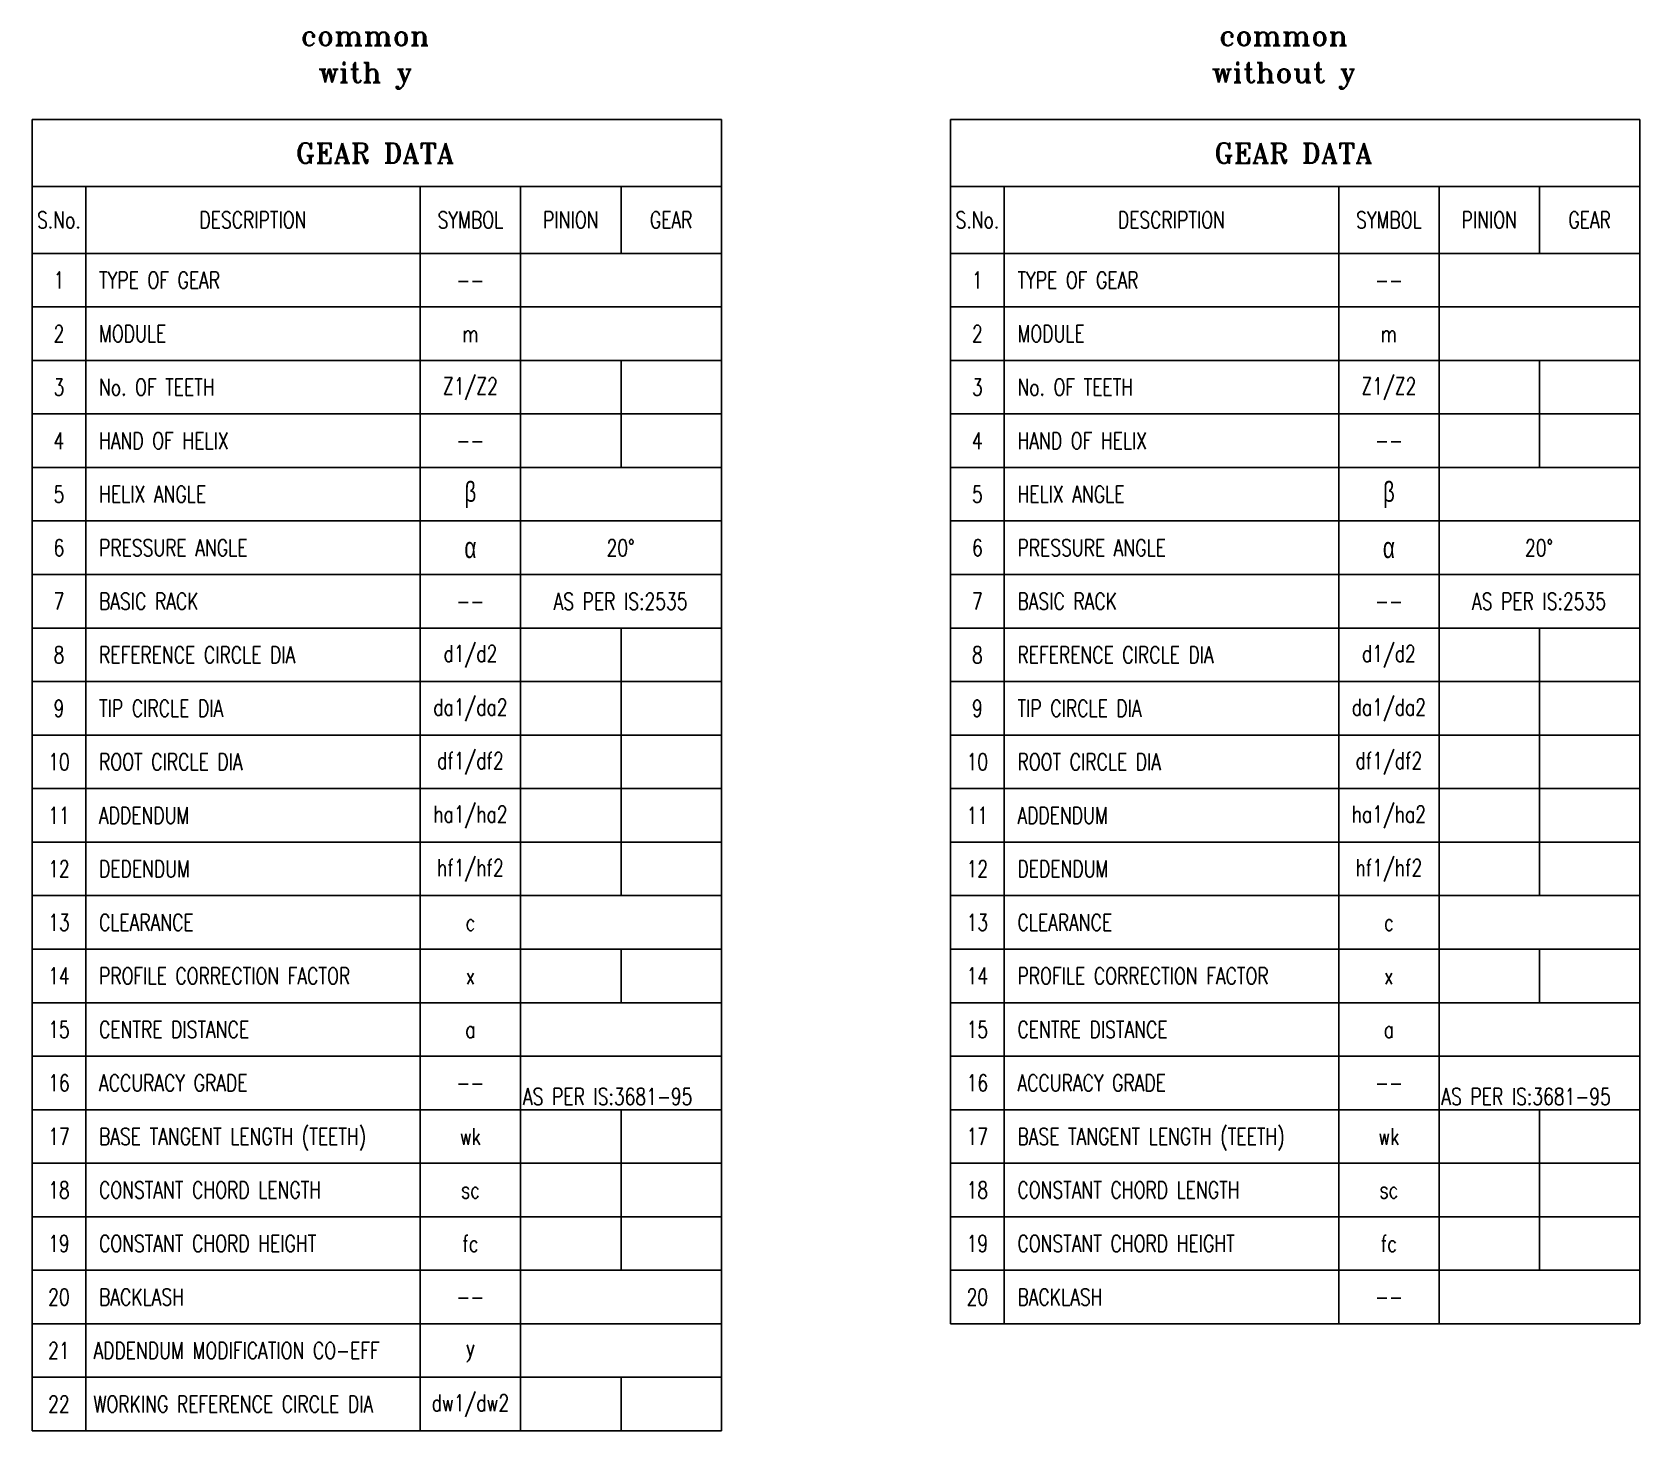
# Model space of a CAD drawing. Extents: x -2528 to 6089, y -2362 to 1067.
# Drawn here: x -901.2 to -661, y -1784.5 to -1575.4 of the extents above; entities that cross this region are included whole.
import ezdxf
from ezdxf.enums import TextEntityAlignment as Align

# ---------------------------------------------------------------- set-up
doc = ezdxf.new("R2010")
doc.units = 0
doc.header["$LTSCALE"] = 16
doc.header["$MEASUREMENT"] = 0
doc.layers.get('0').update_dxf_attribs({"linetype": 'CONTINUOUS'})
doc.layers.add('DIM', color=2, linetype='CONTINUOUS')
doc.styles.add('ROMANS', font='ROMANS.shx', dxfattribs={"width": 0.75, "height": 2.5})
doc.styles.add('ROMANT', font='ROMANT.shx', dxfattribs={"width": 0.75, "height": 2.75})
doc.styles.add('STYLE1', font='greeks.shx', dxfattribs={"width": 0.75, "height": 2.5})

msp = doc.modelspace()

# ---------------------------------------------------------------- texts
at = {"layer": 'DIM', "color": 3, "style": 'ROMANT'}
for s, p in [('common', (-851.4488288, -1575.8838569)), ('common', (-714.1952864, -1575.8838569)), ('with y', (-851.4488288, -1581.9216629)), ('without y', (-714.1952864, -1581.9216629))]:
    msp.add_text(s, height=3, dxfattribs=at).set_placement(p, align=Align.MIDDLE)

# ---------------------------------------------------------------- blocks, each defined once
blk = doc.blocks.new('Geartable')
for p, q in [((0, 0), (0, -196)), ((0, 0), (103, 0)), ((103, -196), (103, 0)), ((0, -10), (103, -10)), ((8, -10), (8, -196)), ((58, -10), (58, -196)), ((73, -10), (73, -196)), ((88, -10), (88, -20)), ((103, -20), (0, -20)), ((88, -36), (88, -52)), ((88, -76), (88, -100)), ((88, -100), (88, -116)), ((88, -124), (88, -132)), ((88, -148), (88, -172))]:
    blk.add_line(p, q)
at = {"color": 2}
for p, q in [((103, -28), (0, -28)), ((103, -36), (0, -36)), ((103, -44), (0, -44)), ((103, -52), (0, -52)), ((103, -60), (0, -60)), ((103, -68), (0, -68)), ((103, -76), (0, -76)), ((103, -84), (0, -84)), ((103, -92), (0, -92)), ((103, -100), (0, -100)), ((103, -108), (0, -108)), ((103, -116), (0, -116)), ((103, -124), (0, -124)), ((103, -132), (0, -132)), ((103, -140), (0, -140)), ((103, -148), (0, -148)), ((103, -156), (0, -156)), ((103, -164), (0, -164)), ((103, -172), (0, -172)), ((103, -180), (0, -180)), ((103, -188), (0, -188)), ((103, -196), (0, -196))]:
    blk.add_line(p, q, dxfattribs=at)
at = {"color": 0}
blk.add_line((88, -196), (88, -188), dxfattribs=at)
at = {"color": 7, "style": 'ROMANS', "width": 0.75}
for s, p in [('S.No.', (4, -15)), ('DESCRIPTION', (33, -15)), ('SYMBOL', (65.5, -15)), ('PINION', (80.5, -15)), ('GEAR', (95.5, -15))]:
    blk.add_text(s, height=2.5, dxfattribs=at).set_placement(p, align=Align.MIDDLE)
at = {"color": 3, "width": 0.75}
for s, height, style, p in [('1', 2.5, 'ROMANS', (4, -24)), ('--', 2.5, 'ROMANS', (65.5, -24)), ('2', 2.5, 'ROMANS', (4, -32)), ('m', 2.5, 'ROMANS', (65.5, -32)), ('Z1/Z2', 2.5, 'ROMANS', (65.5, -40)), ('3', 2.5, 'ROMANS', (4, -40)), ('4', 2.5, 'ROMANS', (4, -48)), ('--', 2.5, 'ROMANS', (65.5, -48)), ('5', 2.5, 'ROMANS', (4, -56)), ('b', 3, 'STYLE1', (65.5, -56)), ('6', 2.5, 'ROMANS', (4, -64)), ('a', 3.12, 'STYLE1', (65.5, -64)), ('20%%D', 2.5, 'ROMANS', (87.93, -64.01)), ('7', 2.5, 'ROMANS', (4, -72)), ('AS PER IS:2535', 2.5, 'ROMANS', (87.93, -72.01)), ('--', 2.5, 'ROMANS', (65.5, -72)), ('8', 2.5, 'ROMANS', (4, -80)), ('d1/d2', 2.5, 'ROMANS', (65.5, -80)), ('da1/da2', 2.5, 'ROMANS', (65.5, -88)), ('9', 2.5, 'ROMANS', (4, -88)), ('10', 2.5, 'ROMANS', (4, -96)), ('df1/df2', 2.5, 'ROMANS', (65.5, -96)), ('11', 2.5, 'ROMANS', (4, -104)), ('ha1/ha2', 2.5, 'ROMANS', (65.5, -104)), ('hf1/hf2', 2.5, 'ROMANS', (65.5, -112)), ('12', 2.5, 'ROMANS', (4, -112)), ('13', 2.5, 'ROMANS', (4, -120)), ('c', 2.5, 'ROMANS', (65.5, -120)), ('14', 2.5, 'ROMANS', (4, -128)), ('x', 2.5, 'ROMANS', (65.5, -128)), ('15', 2.5, 'ROMANS', (4, -136)), ('a', 2.5, 'ROMANS', (65.5, -136)), ('16', 2.5, 'ROMANS', (4, -144)), ('--', 2.5, 'ROMANS', (65.5, -144)), ('17', 2.5, 'ROMANS', (4, -152)), ('wk', 2.5, 'ROMANS', (65.5, -152)), ('18', 2.5, 'ROMANS', (4, -160)), ('sc', 2.5, 'ROMANS', (65.5, -160)), ('19', 2.5, 'ROMANS', (4, -168)), ('fc', 2.5, 'ROMANS', (65.5, -168)), ('20', 2.5, 'ROMANS', (4, -176)), ('--', 2.5, 'ROMANS', (65.5, -176)), ('21', 2.5, 'ROMANS', (4, -184)), ('y', 2.5, 'ROMANS', (65.5, -184)), ('22', 2.5, 'ROMANS', (4, -192)), ('dw1/dw2', 2.5, 'ROMANS', (65.5, -192))]:
    blk.add_text(s, height=height, dxfattribs=dict(at, style=style)).set_placement(p, align=Align.MIDDLE)
at = {"color": 3, "style": 'ROMANS', "width": 0.75}
for s, p in [('TYPE OF GEAR', (10, -25.25)), ('MODULE', (10, -33.25)), ('No. OF TEETH', (10, -41.25)), ('HAND OF HELIX', (10, -49.25)), ('HELIX ANGLE', (10, -57.25)), ('PRESSURE ANGLE', (10, -65.25)), ('BASIC RACK', (10, -73.25)), ('REFERENCE CIRCLE DIA', (10, -81.25)), ('TIP CIRCLE DIA', (10, -89.25)), ('ROOT CIRCLE DIA', (10, -97.25)), ('ADDENDUM', (10, -105.25)), ('DEDENDUM', (10, -113.25)), ('CLEARANCE', (10, -121.25)), ('PROFILE CORRECTION FACTOR', (10, -129.25)), ('CENTRE DISTANCE', (10, -137.25)), ('ACCURACY GRADE', (10, -145.25)), ('AS PER IS:3681-95', (73.35, -147.28)), ('BASE TANGENT LENGTH (TEETH)', (10, -153.25)), ('CONSTANT CHORD LENGTH', (10, -161.25)), ('CONSTANT CHORD HEIGHT', (10, -169.25)), ('BACKLASH', (10, -177.25)), ('ADDENDUM MODIFICATION CO-EFF', (9.18, -185.25)), ('WORKING REFERENCE CIRCLE DIA', (9.18, -193.25))]:
    blk.add_text(s, height=2.5, dxfattribs=at).set_placement(p)
at = {"layer": 'DIM', "color": 7, "style": 'ROMANT'}
blk.add_text('GEAR DATA', height=3, dxfattribs=at).set_placement((51.21, -5), align=Align.MIDDLE)
blk = doc.blocks.new('Geartable_y')
for p, q in [((0, 0), (0, -180)), ((0, 0), (103, 0)), ((103, -180), (103, 0)), ((0, -10), (103, -10)), ((8, -10), (8, -180)), ((58, -10), (58, -180)), ((73, -10), (73, -180)), ((88, -10), (88, -20)), ((103, -20), (0, -20)), ((88, -36), (88, -52)), ((88, -76), (88, -100)), ((88, -100), (88, -116)), ((88, -124), (88, -132)), ((88, -148), (88, -172))]:
    blk.add_line(p, q)
at = {"color": 2}
for p, q in [((103, -28), (0, -28)), ((103, -36), (0, -36)), ((103, -44), (0, -44)), ((103, -52), (0, -52)), ((103, -60), (0, -60)), ((103, -68), (0, -68)), ((103, -76), (0, -76)), ((103, -84), (0, -84)), ((103, -92), (0, -92)), ((103, -100), (0, -100)), ((103, -108), (0, -108)), ((103, -116), (0, -116)), ((103, -124), (0, -124)), ((103, -132), (0, -132)), ((103, -140), (0, -140)), ((103, -148), (0, -148)), ((103, -156), (0, -156)), ((103, -164), (0, -164)), ((103, -172), (0, -172)), ((103, -180), (0, -180))]:
    blk.add_line(p, q, dxfattribs=at)
at = {"color": 7, "style": 'ROMANS', "width": 0.75}
for s, p in [('S.No.', (4, -15)), ('DESCRIPTION', (33, -15)), ('SYMBOL', (65.5, -15)), ('PINION', (80.5, -15)), ('GEAR', (95.5, -15))]:
    blk.add_text(s, height=2.5, dxfattribs=at).set_placement(p, align=Align.MIDDLE)
at = {"color": 3, "width": 0.75}
for s, height, style, p in [('1', 2.5, 'ROMANS', (4, -24)), ('--', 2.5, 'ROMANS', (65.5, -24)), ('2', 2.5, 'ROMANS', (4, -32)), ('m', 2.5, 'ROMANS', (65.5, -32)), ('Z1/Z2', 2.5, 'ROMANS', (65.5, -40)), ('3', 2.5, 'ROMANS', (4, -40)), ('4', 2.5, 'ROMANS', (4, -48)), ('--', 2.5, 'ROMANS', (65.5, -48)), ('5', 2.5, 'ROMANS', (4, -56)), ('b', 3, 'STYLE1', (65.5, -56)), ('6', 2.5, 'ROMANS', (4, -64)), ('a', 3.12, 'STYLE1', (65.5, -64)), ('20%%D', 2.5, 'ROMANS', (87.93, -64.01)), ('7', 2.5, 'ROMANS', (4, -72)), ('AS PER IS:2535', 2.5, 'ROMANS', (87.93, -72.01)), ('--', 2.5, 'ROMANS', (65.5, -72)), ('8', 2.5, 'ROMANS', (4, -80)), ('d1/d2', 2.5, 'ROMANS', (65.5, -80)), ('da1/da2', 2.5, 'ROMANS', (65.5, -88)), ('9', 2.5, 'ROMANS', (4, -88)), ('10', 2.5, 'ROMANS', (4, -96)), ('df1/df2', 2.5, 'ROMANS', (65.5, -96)), ('11', 2.5, 'ROMANS', (4, -104)), ('ha1/ha2', 2.5, 'ROMANS', (65.5, -104)), ('hf1/hf2', 2.5, 'ROMANS', (65.5, -112)), ('12', 2.5, 'ROMANS', (4, -112)), ('13', 2.5, 'ROMANS', (4, -120)), ('c', 2.5, 'ROMANS', (65.5, -120)), ('14', 2.5, 'ROMANS', (4, -128)), ('x', 2.5, 'ROMANS', (65.5, -128)), ('15', 2.5, 'ROMANS', (4, -136)), ('a', 2.5, 'ROMANS', (65.5, -136)), ('16', 2.5, 'ROMANS', (4, -144)), ('--', 2.5, 'ROMANS', (65.5, -144)), ('17', 2.5, 'ROMANS', (4, -152)), ('wk', 2.5, 'ROMANS', (65.5, -152)), ('18', 2.5, 'ROMANS', (4, -160)), ('sc', 2.5, 'ROMANS', (65.5, -160)), ('19', 2.5, 'ROMANS', (4, -168)), ('fc', 2.5, 'ROMANS', (65.5, -168)), ('20', 2.5, 'ROMANS', (4, -176)), ('--', 2.5, 'ROMANS', (65.5, -176))]:
    blk.add_text(s, height=height, dxfattribs=dict(at, style=style)).set_placement(p, align=Align.MIDDLE)
at = {"color": 3, "style": 'ROMANS', "width": 0.75}
for s, p in [('TYPE OF GEAR', (10, -25.25)), ('MODULE', (10, -33.25)), ('No. OF TEETH', (10, -41.25)), ('HAND OF HELIX', (10, -49.25)), ('HELIX ANGLE', (10, -57.25)), ('PRESSURE ANGLE', (10, -65.25)), ('BASIC RACK', (10, -73.25)), ('REFERENCE CIRCLE DIA', (10, -81.25)), ('TIP CIRCLE DIA', (10, -89.25)), ('ROOT CIRCLE DIA', (10, -97.25)), ('ADDENDUM', (10, -105.25)), ('DEDENDUM', (10, -113.25)), ('CLEARANCE', (10, -121.25)), ('PROFILE CORRECTION FACTOR', (10, -129.25)), ('CENTRE DISTANCE', (10, -137.25)), ('ACCURACY GRADE', (10, -145.25)), ('AS PER IS:3681-95', (73.35, -147.28)), ('BASE TANGENT LENGTH (TEETH)', (10, -153.25)), ('CONSTANT CHORD LENGTH', (10, -161.25)), ('CONSTANT CHORD HEIGHT', (10, -169.25)), ('BACKLASH', (10, -177.25))]:
    blk.add_text(s, height=2.5, dxfattribs=at).set_placement(p)
at = {"layer": 'DIM', "color": 7, "style": 'ROMANT'}
blk.add_text('GEAR DATA', height=3, dxfattribs=at).set_placement((51.21, -5), align=Align.MIDDLE)

# ---------------------------------------------------------------- block references
at = {"color": 0}
for name, p in [('Geartable', (-901.2070972, -1588.4548544)), ('Geartable_y', (-763.9535548, -1588.4548544))]:
    msp.add_blockref(name, p, dxfattribs=at)

msp.set_redraw_order([(e.dxf.handle, doc.entitydb.next_handle()) for e in msp.query("TEXT MTEXT ATTDEF DIMENSION ARC_DIMENSION")])  # texts and dimensions are drawn at this point

doc.saveas('drawing.dxf')
